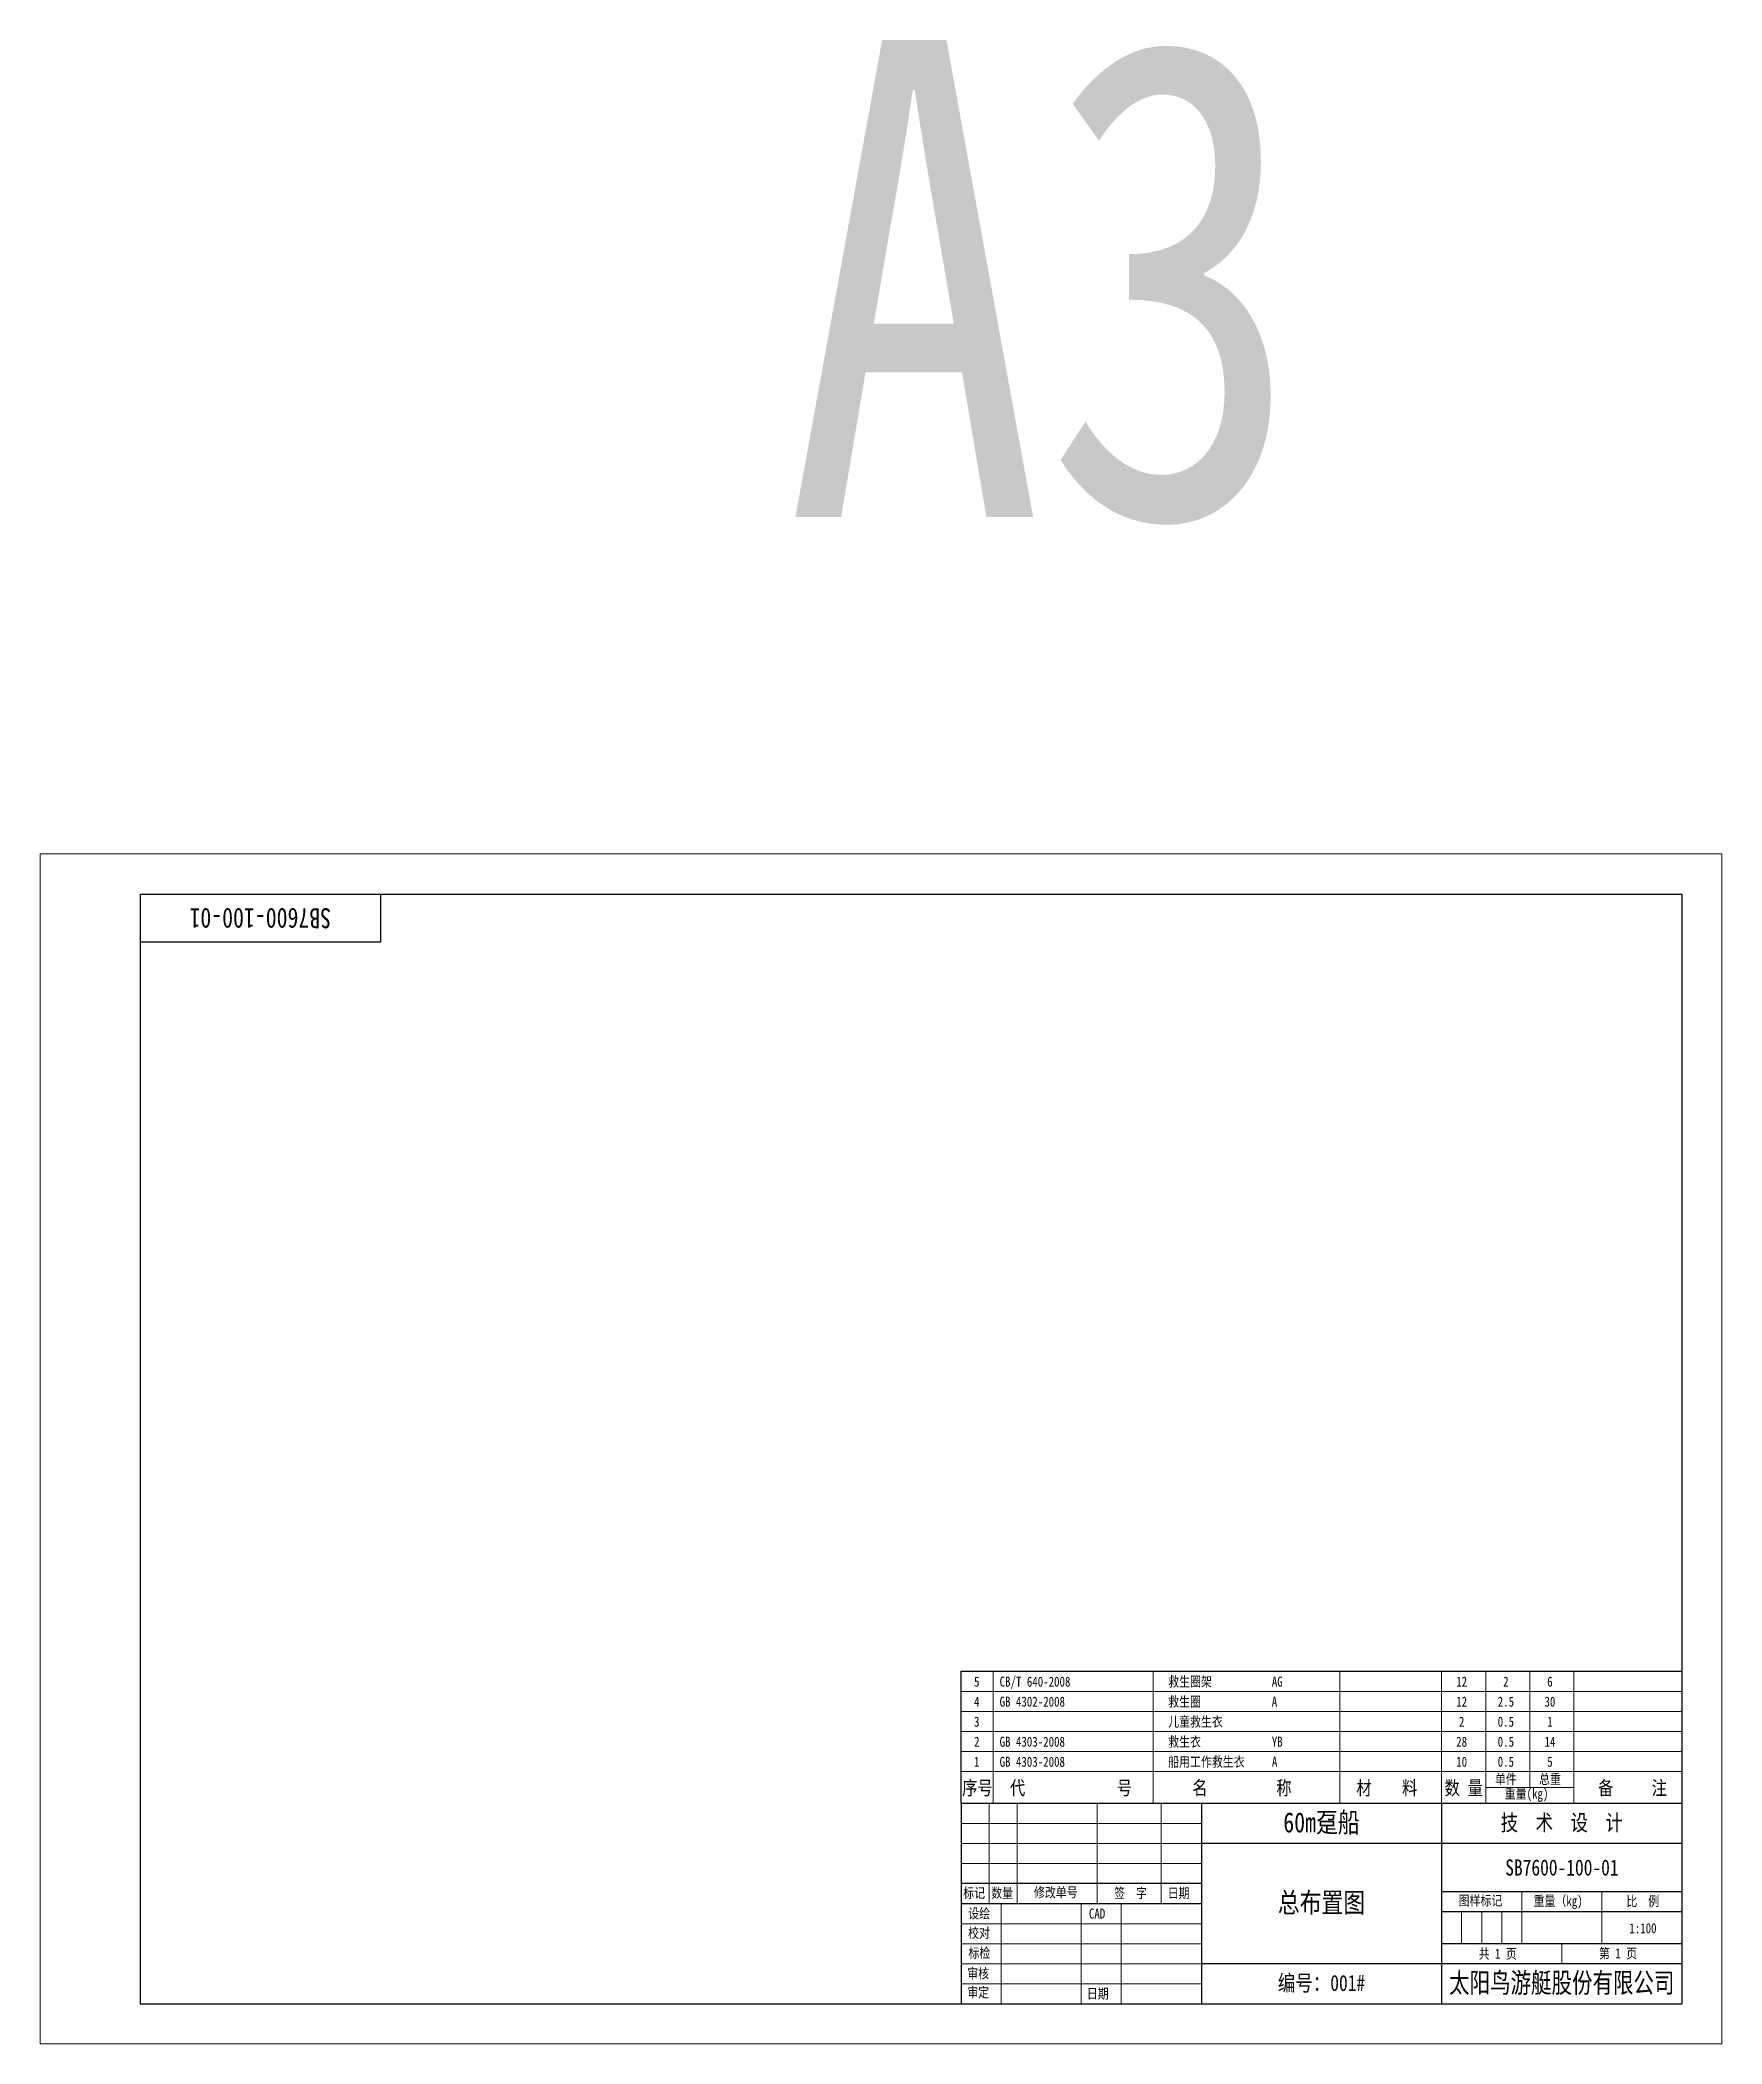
# Model space of a CAD drawing. Header units: millimetres. Extents: x -4702 to 3318, y -104 to 3616.
# Drawn here: x -814 to -394, y 2574 to 3074 of the extents above; entities that cross this region are included whole.
import ezdxf
from ezdxf.enums import TextEntityAlignment as Align

# ---------------------------------------------------------------- set-up
doc = ezdxf.new("R2010")
doc.units = ezdxf.units.MM
doc.layers.get('0').update_dxf_attribs({"lineweight": 9})
doc.layers.add('TEXT', color=1, linetype='Continuous', lineweight=9)
doc.layers.add('图框', color=7, linetype='Continuous', lineweight=9)
doc.styles.add('图框', font='STFANGSO.TTF', dxfattribs={"width": 0.8})

msp = doc.modelspace()

# ---------------------------------------------------------------- texts
at = {"layer": 'TEXT', "style": '图框', "width": 0.8}
for s, p in [('5', (-580.155, 2663.965)), ('12', (-459.066, 2663.965)), ('2', (-448.026, 2663.965)), ('6', (-437.026, 2663.965)), ('4', (-580.155, 2658.965)), ('12', (-459.066, 2658.965)), ('2.5', (-448.026, 2658.965)), ('30', (-437.026, 2658.965)), ('3', (-580.155, 2653.965)), ('2', (-459.066, 2653.965)), ('0.5', (-448.026, 2653.965)), ('1', (-437.026, 2653.965)), ('2', (-580.155, 2648.965)), ('28', (-459.066, 2648.965)), ('0.5', (-448.026, 2648.965)), ('14', (-437.026, 2648.965)), ('1', (-580.155, 2643.965)), ('10', (-459.066, 2643.965)), ('0.5', (-448.026, 2643.965)), ('5', (-437.026, 2643.965))]:
    msp.add_text(s, height=2.5, dxfattribs=at).set_placement(p, align=Align.MIDDLE_CENTER)
for s, p in [('CB/T 640-2008', (-574.45, 2663.965)), ('CB/T 640-2008', (-574.45, 2663.965)), ('救生圈架           AG', (-532.353, 2663.965)), ('GB 4302-2008', (-574.45, 2658.965)), ('GB 4302-2008', (-574.45, 2658.965)), ('救生圈             A', (-532.353, 2658.965)), ('儿童救生衣         ', (-532.353, 2653.965)), ('GB 4303-2008', (-574.45, 2648.965)), ('GB 4303-2008', (-574.45, 2648.965)), ('救生衣             YB', (-532.353, 2648.965)), ('GB 4303-2008', (-574.45, 2643.965)), ('GB 4303-2008', (-574.45, 2643.965)), ('船用工作救生衣     A', (-532.353, 2643.965))]:
    msp.add_text(s, height=2.5, dxfattribs=at).set_placement(p, align=Align.MIDDLE_LEFT)
for s, height, p in [('单件', 2.5, (-450.749, 2638.393)), ('总重', 2.5, (-439.749, 2638.393)), ('序号', 3.5, (-583.791, 2635.687)), ('序号', 3.5, (-583.791, 2635.687)), ('代            号', 3.5, (-571.862, 2635.687)), ('代            号', 3.5, (-571.862, 2635.687)), ('名         称', 3.5, (-526.318, 2635.687)), ('材    料', 3.5, (-485.374, 2635.687)), ('数 量', 3.5, (-463.309, 2635.687)), ('重量(kg)', 2.5, (-448.304, 2634.768)), ('备     注', 3.5, (-424.972, 2635.687))]:
    msp.add_text(s, height=height, dxfattribs=at).set_placement(p)
at = {"layer": 'TEXT', "color": 7, "lineweight": 15, "style": '图框', "width": 0.8}
for s, p in [('标记', (-583.541, 2609.982)), ('数量', (-576.541, 2609.982)), (' 修改单号', (-567.233, 2610.118)), ('签  字', (-545.84, 2609.941)), ('日期', (-532.463, 2609.941)), ('设绘', (-582.273, 2604.853)), ('CAD', (-552.149, 2604.835)), ('校对', (-582.31, 2599.99)), ('标检', (-582.23, 2595.001)), ('审核', (-582.527, 2589.874)), ('审定', (-582.504, 2585.16)), ('日期', (-552.665, 2584.848))]:
    msp.add_text(s, height=2.5, dxfattribs=at).set_placement(p)
for s, p in [('图样标记', (-454.37, 2608.073)), ('重量（kg)', (-434.972, 2608.002)), ('比  例', (-413.84, 2607.921)), ('1:100', (-413.797, 2601.168)), ('共 1 页', (-450.043, 2594.796)), ('第 1 页', (-420.012, 2594.886))]:
    msp.add_text(s, height=2.5, dxfattribs=at).set_placement(p, align=Align.CENTER)
at = {"layer": 'TEXT', "color": 7, "lineweight": 15, "insert": (-759.066, 2854.541), "char_height": 5, "width": 60, "attachment_point": 5, "rotation": 180, "style": '图框'}
msp.add_mtext('SB7600-100-01', dxfattribs=at)
at = {"layer": 'TEXT', "color": 7, "lineweight": 15, "insert": (-494.066, 2628.541), "char_height": 5, "width": 60, "attachment_point": 5, "line_spacing_factor": 0.72, "style": '图框'}
msp.add_mtext('60m趸船', dxfattribs=at)
at = {"layer": 'TEXT', "color": 7, "lineweight": 15, "attachment_point": 5, "style": '图框'}
for s, insert, char_height, width in [('技  术  设  计', (-434.066, 2628.541), 4, 60), ('SB7600-100-01', (-434.028, 2617.541), 4, 59.92321), ('总布置图', (-494.066, 2608.541), 5, 60), ('编号：001#', (-494.066, 2588.541), 4, 60), ('{\\fSTXinwei|b0|i0|c134|p2;\\W0.75;太阳鸟游艇股份有限公司}', (-434.066, 2588.541), 5, 60)]:
    msp.add_mtext(s, dxfattribs=dict(at, insert=insert, char_height=char_height, width=width))
at = {"layer": '图框', "color": 6, "ltscale": 5, "style": '图框', "width": 0.8}
msp.add_text('A3', height=119.0379, dxfattribs=at).set_placement((-628.143, 2954.629))

# ---------------------------------------------------------------- linework, layer by layer
for p, q in [((-576.066, 2633.541), (-576.066, 2666.541)), ((-576.066, 2633.541), (-576.066, 2666.541)), ((-536.066, 2633.541), (-536.066, 2666.541)), ((-536.066, 2633.541), (-536.066, 2666.541)), ((-489.494, 2633.541), (-489.494, 2666.541)), ((-464.066, 2633.541), (-464.066, 2666.541)), ((-453.066, 2633.541), (-453.066, 2666.541)), ((-442.066, 2637.541), (-442.066, 2666.541)), ((-431.066, 2633.541), (-431.066, 2666.541)), ((-584.066, 2641.541), (-404.066, 2641.541))]:
    msp.add_line(p, q)
at = {"color": 7}
for p, q in [((-584.066, 2661.541), (-404.066, 2661.541)), ((-584.066, 2656.541), (-404.066, 2656.541)), ((-584.066, 2651.541), (-404.066, 2651.541)), ((-584.066, 2646.541), (-404.066, 2646.541)), ((-453.066, 2637.541), (-431.066, 2637.541))]:
    msp.add_line(p, q, dxfattribs=at)
at = {"layer": '图框', "lineweight": 30}
for p, q in [((-789.066, 2860.541), (-789.066, 2583.541)), ((-789.066, 2860.541), (-404.066, 2860.541)), ((-729.066, 2860.541), (-729.066, 2848.541)), ((-404.066, 2860.541), (-404.066, 2583.541)), ((-404.066, 2860.541), (-404.066, 2633.541)), ((-729.066, 2848.541), (-789.066, 2848.541)), ((-584.066, 2633.541), (-584.066, 2666.541)), ((-584.066, 2666.541), (-404.066, 2666.541)), ((-584.066, 2633.541), (-584.066, 2583.541)), ((-404.066, 2633.541), (-584.066, 2633.541)), ((-524.066, 2633.541), (-524.066, 2583.541)), ((-464.066, 2633.541), (-464.066, 2583.541)), ((-404.066, 2623.541), (-524.066, 2623.541)), ((-524.066, 2613.541), (-584.066, 2613.541)), ((-404.066, 2611.541), (-464.066, 2611.541)), ((-524.066, 2608.541), (-584.066, 2608.541)), ((-404.066, 2606.541), (-464.066, 2606.541)), ((-404.066, 2598.541), (-464.066, 2598.541)), ((-404.066, 2593.541), (-524.066, 2593.541)), ((-789.066, 2583.541), (-404.066, 2583.541))]:
    msp.add_line(p, q, dxfattribs=at)
at = {"layer": '图框', "color": 7, "lineweight": 15}
for p, q in [((-577.066, 2633.541), (-577.066, 2608.541)), ((-570.066, 2633.541), (-570.066, 2608.541)), ((-550.066, 2633.541), (-550.066, 2608.541)), ((-534.066, 2633.541), (-534.066, 2608.541)), ((-524.066, 2628.541), (-584.066, 2628.541)), ((-524.066, 2623.541), (-584.066, 2623.541)), ((-524.066, 2618.541), (-584.066, 2618.541)), ((-444.066, 2611.541), (-444.066, 2598.541)), ((-424.066, 2611.541), (-424.066, 2598.541)), ((-574.066, 2608.541), (-574.066, 2583.541)), ((-554.066, 2608.541), (-554.066, 2583.541)), ((-544.066, 2608.541), (-544.066, 2583.541)), ((-459.066, 2606.541), (-459.066, 2598.541)), ((-454.066, 2606.541), (-454.066, 2598.541)), ((-449.066, 2606.541), (-449.066, 2598.541)), ((-524.066, 2603.541), (-584.066, 2603.541)), ((-524.066, 2598.541), (-584.066, 2598.541)), ((-434.066, 2593.541), (-434.066, 2598.541)), ((-524.066, 2593.541), (-584.066, 2593.541)), ((-524.066, 2588.541), (-584.066, 2588.541))]:
    msp.add_line(p, q, dxfattribs=at)
at = {"layer": '图框', "color": 6, "ltscale": 5}
msp.add_lwpolyline([(-814.066, 2573.541), (-394.066, 2573.541), (-394.066, 2870.541), (-814.066, 2870.541)], close=True, dxfattribs=at)

msp.set_redraw_order([(e.dxf.handle, doc.entitydb.next_handle()) for e in msp.query("TEXT MTEXT ATTDEF DIMENSION ARC_DIMENSION")])  # texts and dimensions are drawn at this point

doc.saveas('drawing.dxf')
